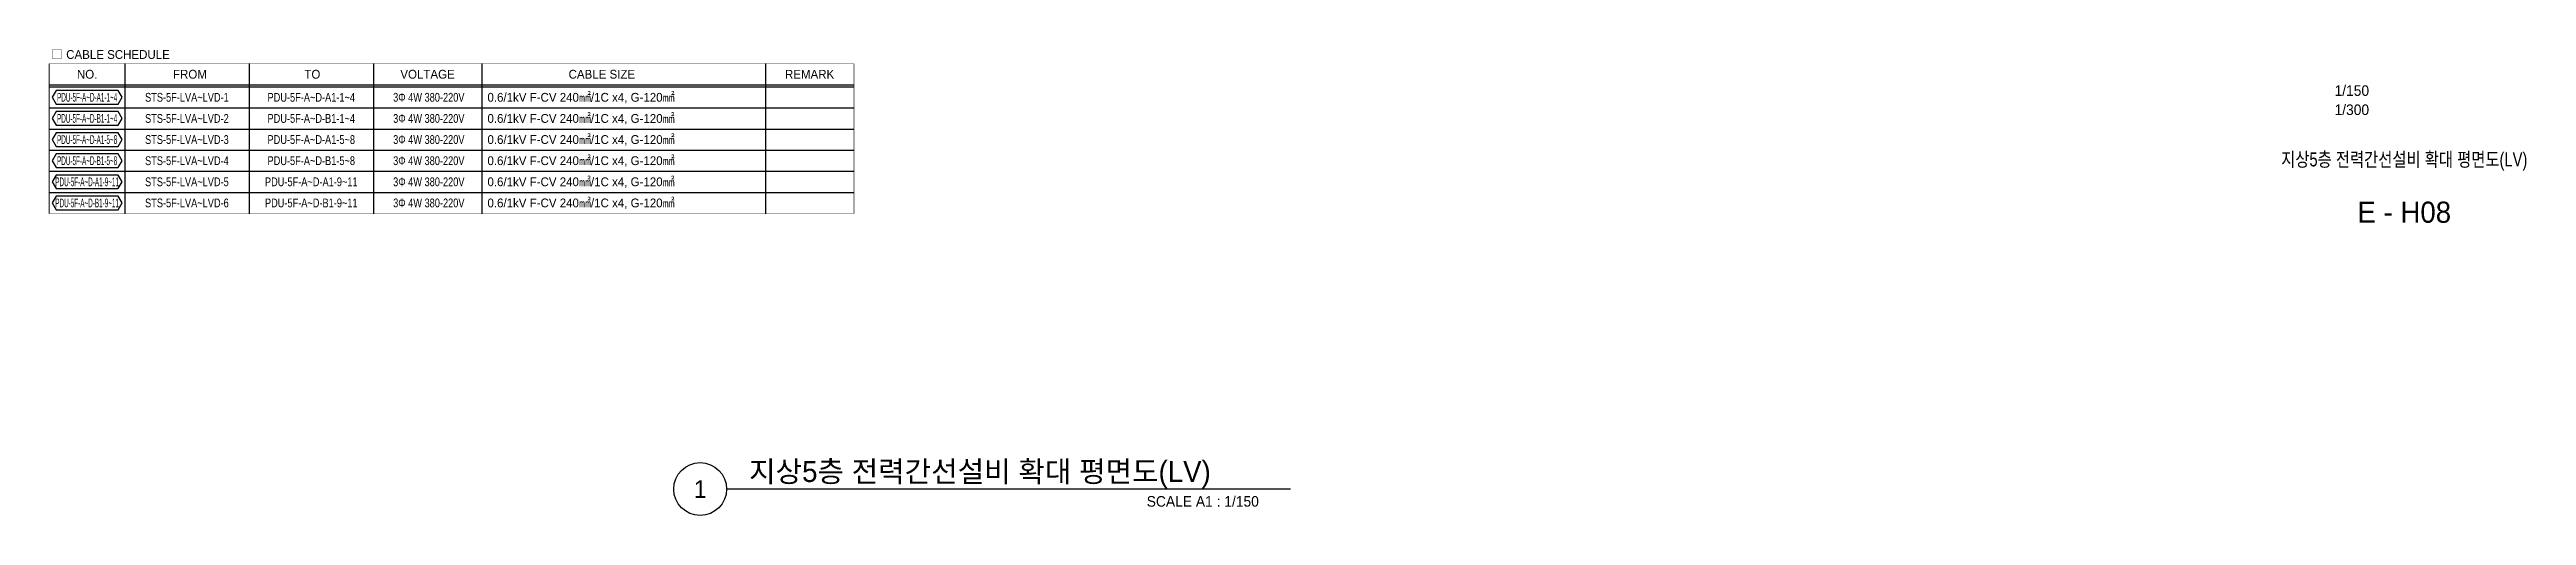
# Model space of a CAD drawing. Header units: millimetres. Extents: x 33932 to 374132, y 182625 to 847314.
# Drawn here: x 268590 to 374132, y 539025 to 558874 of the extents above; entities that cross this region are included whole.
import ezdxf
from ezdxf.enums import TextEntityAlignment as Align

# ---------------------------------------------------------------- set-up
doc = ezdxf.new("R2010")
doc.units = ezdxf.units.MM
doc.header["$LTSCALE"] = 150
for name, color, linetype in [('-----26 Electrical Cable Tray_HV_발전기 B', 103, 'Continuous'), ('-----29 Cable Schedule', 1, 'Continuous'), ('-----29 Indicator', 1, 'Continuous'), ('-----29 주기', 1, 'Continuous'), ('-----30 Text', 2, 'Continuous'), ('-----41 Drawing Title', 2, 'Continuous'), ('-----42 Drawing Number', 2, 'Continuous'), ('-----43 Drawing Scale', 3, 'Continuous')]:
    doc.layers.add(name, color=color, linetype=linetype)
doc.styles.add('ELEC', font='')
doc.styles.get('ELEC').set_extended_font_data('Dotum')

msp = doc.modelspace()

# ---------------------------------------------------------------- texts
at = {"layer": '-----41 Drawing Title', "style": 'ELEC', "width": 0.8}
msp.add_text('지상5층 전력간선설비 확대 평면도(LV)', height=600, dxfattribs=at).set_placement((368925, 554195), align=Align.MIDDLE_CENTER)
at = {"layer": '-----41 Drawing Title', "color": 2, "style": 'ELEC'}
msp.add_text('지상5층 전력간선설비 확대 평면도(LV)', height=900, dxfattribs=at).set_placement((298398, 540450))
at = {"layer": '-----41 Drawing Title', "color": 7, "style": 'ELEC'}
msp.add_text('1', height=750, dxfattribs=at).set_placement((296314, 540150), align=Align.MIDDLE)
at = {"layer": '-----41 Drawing Title', "style": 'ELEC'}
msp.add_text('SCALE A1 : 1/150', height=450, dxfattribs=at).set_placement((320119, 539400), align=Align.RIGHT)
at = {"layer": '-----42 Drawing Number', "style": 'ELEC'}
msp.add_text('E - H08', height=900, dxfattribs=at).set_placement((368925, 551945), align=Align.MIDDLE_CENTER)
at = {"layer": '-----43 Drawing Scale', "style": 'ELEC'}
for s, p in [('1/150', (366690, 557125)), ('1/300', (366690, 556310))]:
    msp.add_text(s, height=450, dxfattribs=at).set_placement(p, align=Align.MIDDLE_CENTER)

# ---------------------------------------------------------------- linework, layer by layer
at = {"layer": '-----29 Cable Schedule', "color": 3}
msp.add_lwpolyline([(268590, 558272), (302851, 558272), (302851, 551889), (268590, 551889)], close=True, dxfattribs=at)
at = {"layer": '-----41 Drawing Title', "color": 7}
msp.add_line((321461, 540150), (297439, 540150), dxfattribs=at)
msp.add_circle((296314, 540150), 1125, dxfattribs=at)

msp.set_redraw_order([(e.dxf.handle, doc.entitydb.next_handle()) for e in msp.query("TEXT MTEXT ATTDEF DIMENSION ARC_DIMENSION")])  # texts and dimensions are drawn at this point

# ---------------------------------------------------------------- next in the draw order: wipeouts: each hides what was drawn before it
at = {"color": 3}
msp.add_wipeout([(268590, 558272), (302851, 558272), (302851, 551889), (268590, 551889)], dxfattribs=at).dxf.layer = '-----26 Electrical Cable Tray_HV_발전기 B'

# ---------------------------------------------------------------- next in the draw order: linework, layer by layer
at = {"layer": '-----29 Cable Schedule', "color": 3}
for p, q in [((268590, 557372), (302851, 557372)), ((268590, 557289), (302851, 557289))]:
    msp.add_line(p, q, dxfattribs=at)
at = {"layer": '-----29 Cable Schedule'}
for p, q in [((271793, 558272), (271793, 557289)), ((277092, 558272), (277092, 557289)), ((282391, 558272), (282391, 557289)), ((287005, 558272), (287005, 557289)), ((299101, 558272), (299101, 557289))]:
    msp.add_line(p, q, dxfattribs=at)
at = {"layer": '-----29 Cable Schedule', "color": 1}
for p, q in [((271793, 557289), (271793, 551889)), ((277092, 557289), (277092, 551889)), ((282391, 557289), (282391, 551889)), ((287005, 557289), (287005, 551889)), ((299101, 557289), (299101, 551889)), ((268590, 556389), (302851, 556389)), ((268590, 555489), (302851, 555489)), ((268590, 554589), (302851, 554589)), ((268590, 553689), (302851, 553689)), ((268590, 552789), (302851, 552789))]:
    msp.add_line(p, q, dxfattribs=at)
at = {"layer": '-----29 주기', "elevation": 0}
for points in [[(268869, 557128), (268702, 556839), (268869, 556550), (271514, 556550), (271681, 556839), (271514, 557128)], [(268869, 556228), (268702, 555939), (268869, 555650), (271514, 555650), (271681, 555939), (271514, 556228)], [(268869, 555328), (268702, 555039), (268869, 554750), (271514, 554750), (271681, 555039), (271514, 555328)], [(268869, 554428), (268702, 554139), (268869, 553850), (271514, 553850), (271681, 554139), (271514, 554428)], [(268869, 553528), (268702, 553239), (268869, 552950), (271514, 552950), (271681, 553239), (271514, 553528)], [(268869, 552628), (268702, 552339), (268869, 552050), (271514, 552050), (271681, 552339), (271514, 552628)]]:
    msp.add_lwpolyline(points, close=True, dxfattribs=at)

# ---------------------------------------------------------------- next in the draw order: texts
at = {"layer": '-----29 Indicator', "color": 2, "linetype": 'Continuous', "style": 'ELEC'}
msp.add_text('□ CABLE SCHEDULE', height=375, dxfattribs=at).set_placement((268652, 558663), align=Align.MIDDLE_LEFT)
at = {"layer": '-----30 Text', "style": 'ELEC'}
msp.add_text('NO.', height=375, dxfattribs=at).set_placement((270192, 557822), align=Align.MIDDLE)
for s, p in [('FROM', (274572, 557822)), ('TO', (279789, 557822)), ('VOLTAGE', (284696, 557822)), ('CABLE SIZE', (292124, 557822)), ('REMARK', (300976, 557822))]:
    msp.add_text(s, height=375, dxfattribs=at).set_placement(p, align=Align.MIDDLE_CENTER)
at = {"layer": '-----30 Text', "linetype": 'Continuous', "style": 'ELEC', "width": 0.45}
for s, p in [('PDU-5F-A~D-A1-1~4', (270192, 556839)), ('PDU-5F-A~D-B1-1~4', (270192, 555939)), ('PDU-5F-A~D-A1-5~8', (270192, 555039)), ('PDU-5F-A~D-B1-5~8', (270192, 554139)), ('PDU-5F-A~D-A1-9~11', (270192, 553239)), ('PDU-5F-A~D-B1-9~11', (270192, 552339))]:
    msp.add_text(s, height=375, dxfattribs=at).set_placement(p, align=Align.MIDDLE)
at = {"layer": '-----30 Text', "style": 'ELEC', "width": 0.8}
for s, p in [('STS-5F-LVA~LVD-1', (274443, 556839)), ('PDU-5F-A~D-A1-1~4', (279742, 556839)), ('3Φ 4W 380-220V', (284751, 556839)), ('STS-5F-LVA~LVD-2', (274443, 555939)), ('STS-5F-LVA~LVD-3', (274443, 555039)), ('PDU-5F-A~D-B1-1~4', (279742, 555939)), ('PDU-5F-A~D-A1-5~8', (279742, 555039)), ('3Φ 4W 380-220V', (284751, 555939)), ('3Φ 4W 380-220V', (284751, 555039)), ('STS-5F-LVA~LVD-4', (274443, 554139)), ('PDU-5F-A~D-B1-5~8', (279742, 554139)), ('3Φ 4W 380-220V', (284751, 554139)), ('STS-5F-LVA~LVD-5', (274443, 553239)), ('PDU-5F-A~D-A1-9~11', (279742, 553239)), ('3Φ 4W 380-220V', (284751, 553239)), ('STS-5F-LVA~LVD-6', (274443, 552339)), ('PDU-5F-A~D-B1-9~11', (279742, 552339)), ('3Φ 4W 380-220V', (284751, 552339))]:
    msp.add_text(s, height=375, dxfattribs=at).set_placement(p, align=Align.MIDDLE_CENTER)
at = {"layer": '-----30 Text', "style": 'ELEC'}
for p in [(287249, 556839), (287249, 555939), (287249, 555039), (287249, 554139), (287249, 553239), (287249, 552339)]:
    msp.add_text('0.6/1kV F-CV 240㎟/1C x4, G-120㎟', height=375, dxfattribs=at).set_placement(p, align=Align.MIDDLE_LEFT)

doc.saveas('drawing.dxf')
